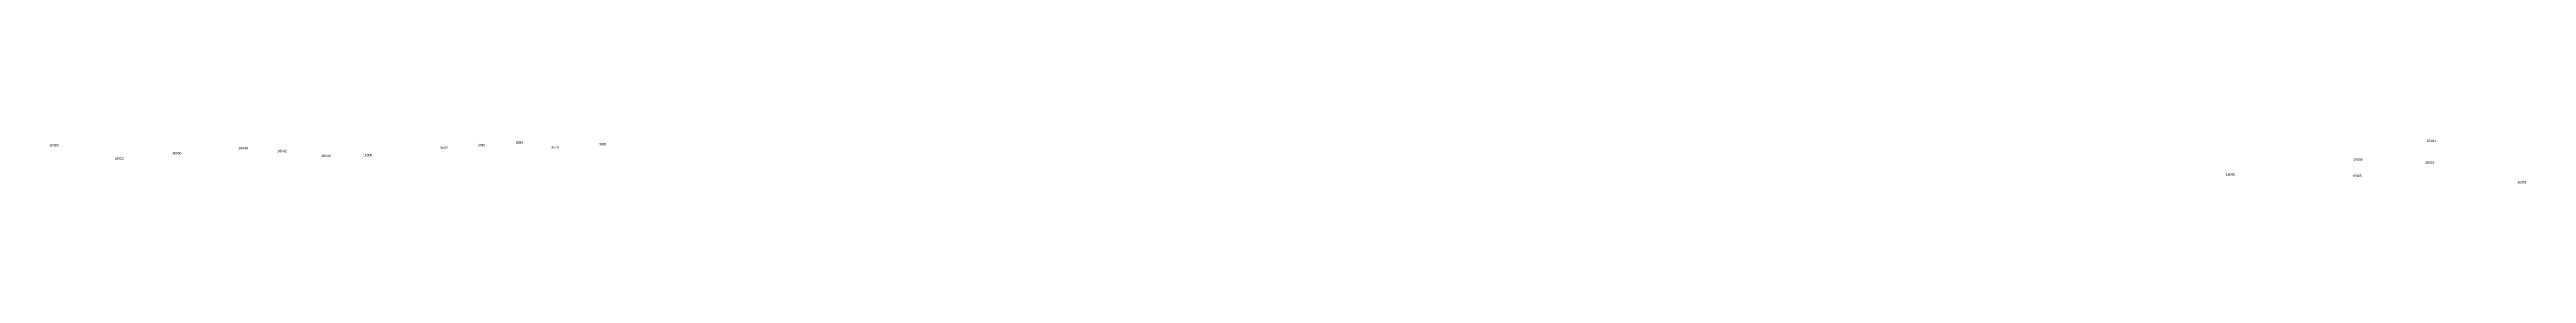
# Model space of a CAD drawing. Header units: feet. Extents: x 865220 to 2781189, y -2240498 to 970979.
# Drawn here: x 2767060 to 2772266, y 954668 to 954760 of the extents above; entities that cross this region are included whole.
import ezdxf

# ---------------------------------------------------------------- set-up
doc = ezdxf.new("R2010")
doc.units = ezdxf.units.FT
doc.header["$LTSCALE"] = 0.015
doc.header["$MEASUREMENT"] = 0
doc.layers.add('NOTES', color=7, linetype='Continuous')
doc.layers.add('Scott County Addresses', color=7, linetype='Continuous')
doc.styles.add('Dimensions 100', font='arial.ttf')

# ---------------------------------------------------------------- blocks, each defined once
blk = doc.blocks.new('ACMAP_ANN_TEMPLATE_Scott County Address')
at = {"layer": 'Scott County Addresses', "style": 'Dimensions 100'}
blk.add_attdef('ScottCountyAddress', (0, 0), '', height=50, dxfattribs=at)

msp = doc.modelspace()

# ---------------------------------------------------------------- hatches: boundary and pattern name
at = {"layer": 'NOTES', "lineweight": 5, "ltscale": 50}
h = msp.add_hatch(dxfattribs=at)
h.set_pattern_fill('ANSI31', color=1, scale=200)
h.set_pattern_definition([(45, (-77373.197, -38338.257), (-17.67766953, 17.67766953), [])])
edge = h.paths.add_edge_path()
edge.add_arc((-36684104.4, 974184.5), 39453460.3, 359.97783818, 359.97815546)
edge.add_line((2769353.1, 959142.5), (2769353.1, 959142.5))
edge.add_line((2769353.1, 959142.5), (2769353.2, 959362.5))
edge.add_line((2769353.2, 959362.5), (2770280.2, 959367.3))
edge.add_line((2770280.2, 959367.3), (2770301.1, 958927.5))
edge.add_line((2770301.1, 958927.5), (2770012.9, 958926))
edge.add_line((2770012.9, 958926), (2769897.9, 958925.4))
edge.add_line((2769897.9, 958925.4), (2769552.9, 958923.9))
edge.add_line((2769552.9, 958923.9), (2769353, 958924.1))

# ---------------------------------------------------------------- block references
at = {"layer": 'Scott County Addresses', "lineweight": 5, "xscale": 0.1, "yscale": 0.1, "zscale": 0.1}
for p, values in [((2767059.2, 954746), {'ScottCountyAddress': '15995'}), ((2767317.4, 954729.4), {'ScottCountyAddress': '16050'}), ((2767457.1, 954740), {'ScottCountyAddress': '16048'}), ((2767538.8, 954733.9), {'ScottCountyAddress': '16042'}), ((2767631, 954724), {'ScottCountyAddress': '16038'}), ((2767718.7, 954725.2), {'ScottCountyAddress': '16000'}), ((2767880.7, 954741.4), {'ScottCountyAddress': '3529'}), ((2767960.3, 954746.4), {'ScottCountyAddress': '3545'}), ((2768039.7, 954751.8), {'ScottCountyAddress': '3559'}), ((2768114.1, 954742.1), {'ScottCountyAddress': '3579'}), ((2768214.6, 954748), {'ScottCountyAddress': '3595'}), ((2772056.5, 954755.3), {'ScottCountyAddress': '15981'}), ((2767196.5, 954718.1), {'ScottCountyAddress': '16052'}), ((2771634.4, 954684.7), {'ScottCountyAddress': '16000'}), ((2771900.2, 954681.7), {'ScottCountyAddress': '15988'}), ((2771902.6, 954716), {'ScottCountyAddress': '15986'}), ((2772053.5, 954709.9), {'ScottCountyAddress': '15991'}), ((2772247.2, 954668.5), {'ScottCountyAddress': '16001'})]:
    msp.add_blockref('ACMAP_ANN_TEMPLATE_Scott County Address', p, dxfattribs=at).add_auto_attribs(values)

doc.saveas('drawing.dxf')
